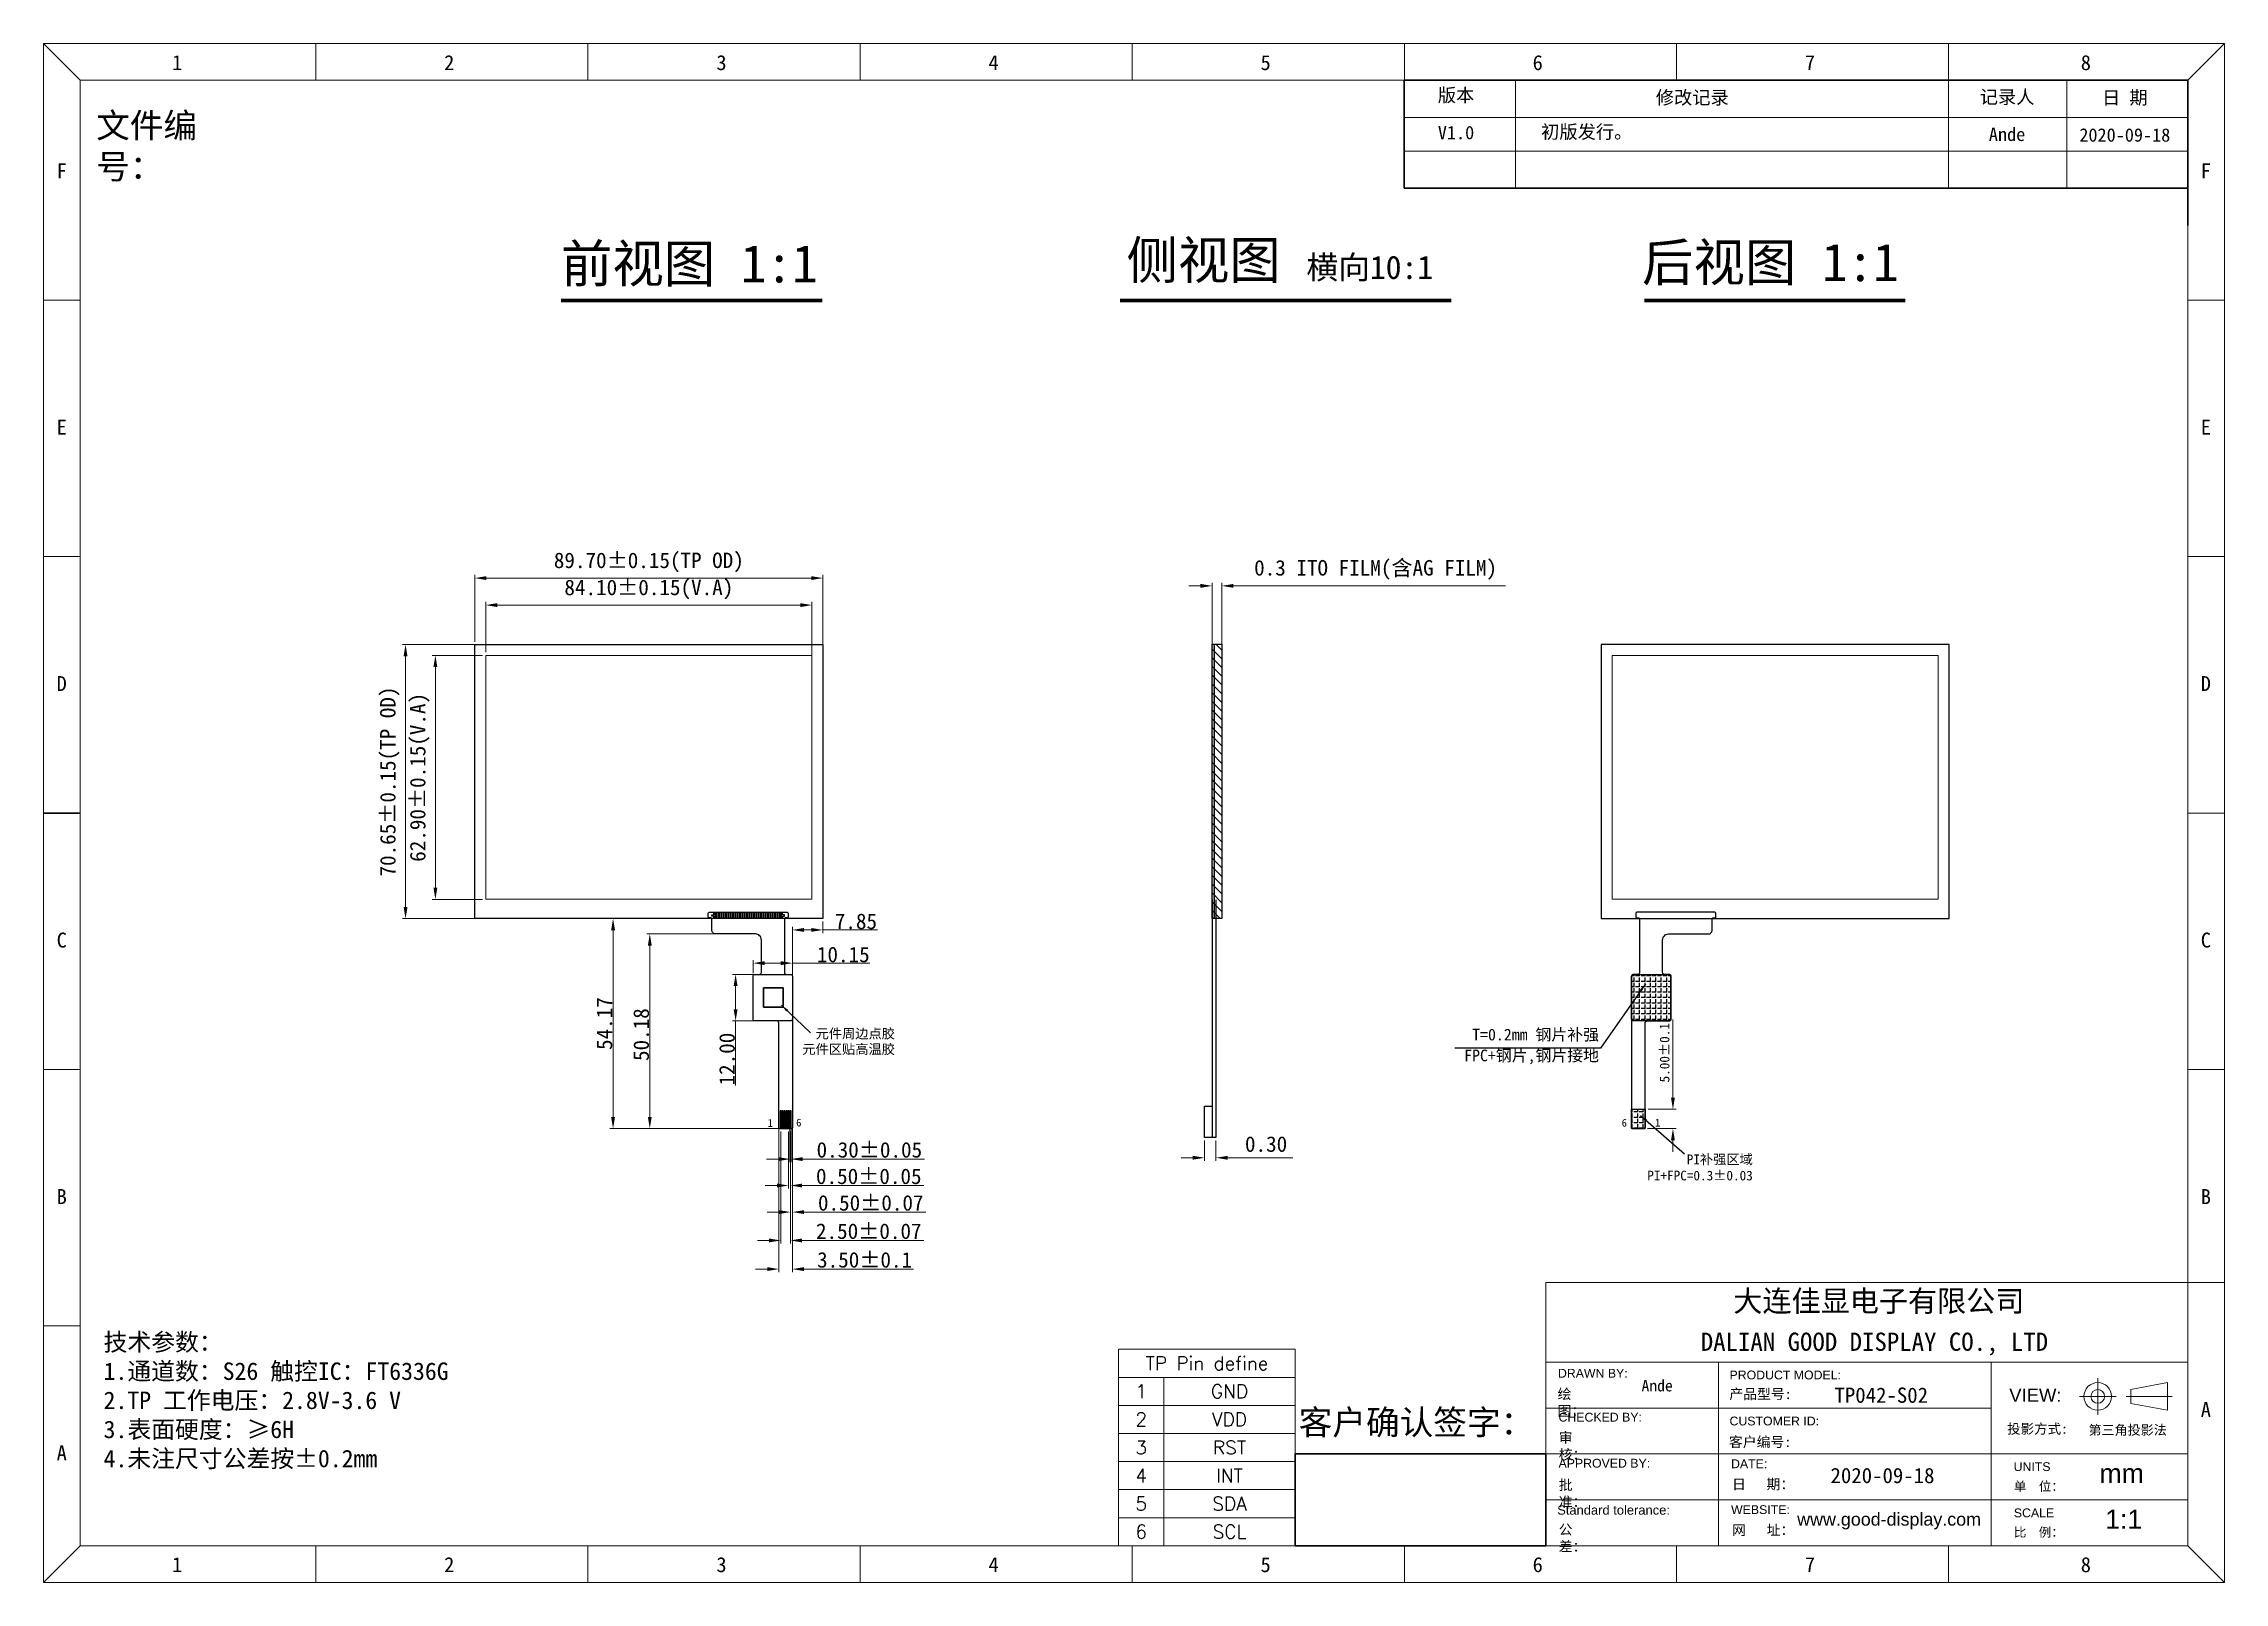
# Model space of a CAD drawing. Header units: millimetres. Extents: x 0 to 12024, y -5479 to 598.
# Drawn here: x 11462 to 12024, y -5479 to -5082 of the extents above; entities outside this region: 4.
import ezdxf
from ezdxf.enums import TextEntityAlignment as Align

# ---------------------------------------------------------------- set-up
doc = ezdxf.new("R2010")
doc.units = ezdxf.units.MM
for name, color, linetype, lineweight in [('1', 7, 'Continuous', 9), ('Sundenal', 4, 'Continuous', 20), ('文字', 2, 'Continuous', 20)]:
    doc.layers.add(name, color=color, linetype=linetype, lineweight=lineweight)
for name, color, linetype in [('COVERLENS', 2, 'Continuous'), ('DIM', 7, 'Continuous'), ('FPC', 5, 'Continuous'), ('ITO FILM', 123, 'Continuous'), ('SENSOR', 3, 'Continuous'), ('背胶', 6, 'Continuous')]:
    doc.layers.add(name, color=color, linetype=linetype)
doc.styles.add('_txtstyle_1.50_0_0', font='simsun.ttc', dxfattribs={"height": 1.5})
doc.styles.add('SimSun_txtstyle_2.50_0_0', font='', dxfattribs={"height": 2.5})
doc.styles.get("Standard").update_dxf_attribs({"font": 'isocp2.shx', "bigfont": 'extfont2.shx'})
doc.styles.add('STYLE1', font='arial.ttf')
doc.styles.add('YW-RD', font='romans.shx', dxfattribs={"bigfont": 'chineset.shx'})
doc.styles.add('宋体', font='')
doc.styles.get('SimSun_txtstyle_2.50_0_0').set_extended_font_data('SimSun')
doc.styles.get('宋体').set_extended_font_data('SimSun')
doc.dimstyles.new('Sundenal', dxfattribs={"dimtxt": 3.5, "dimasz": 2, "dimexe": 1.5, "dimexo": 0.5, "dimtad": 1, "dimdsep": 46, "dimtxsty": 'Standard', "dimcen": 2.5, "dimadec": 0, "dimazin": 0, "dimtm": 1e-09, "dimtfac": 1, "dimtmove": 0, "dimatfit": 3, "dimfxl": 1, "dimarcsym": 0})
doc.dimstyles.new('Sundenal$0', dxfattribs={"dimtxt": 6, "dimasz": 3, "dimexe": 0.8, "dimexo": 0.8, "dimgap": 0.2, "dimtad": 1, "dimzin": 1, "dimdsep": 46, "dimtxsty": '宋体', "dimcen": 2.5, "dimadec": 0, "dimazin": 0, "dimtfac": 1, "dimtofl": 0, "dimtmove": 0, "dimatfit": 3, "dimfxl": 0.8, "dimtolj": 1, "dimlwd": 13, "dimlwe": 13, "dimarcsym": 0})

msp = doc.modelspace()

# ---------------------------------------------------------------- texts
at = {"insert": (245.141, 598.259), "char_height": 3, "attachment_point": 1}
msp.add_mtext('\\A1;', dxfattribs=at)
at = {"color": 3, "insert": (2441.431, -1482.882), "char_height": 5, "attachment_point": 1}
msp.add_mtext('\\A1;', dxfattribs=at)
at = {"color": 1, "insert": (2324.691, -1529.782), "char_height": 5, "attachment_point": 9}
msp.add_mtext('\\A1;', dxfattribs=at)
at = {"layer": '1', "attachment_point": 5, "style": 'YW-RD'}
for s, insert, char_height, width in [('TP Pin define', (11762.151, -5422.081), 3.4992, 45.51977), ('1', (11745.223, -5429.318), 3.499, 11.664), ('1', (11745.223, -5429.318), 3.499, 11.664), ('{\\Fromans,chineset|c134;GND}', (11767.983, -5429.318), 3.4992, 33.85577), ('2', (11745.223, -5436.556), 3.499, 11.664), ('{\\Fromans,chineset|c134;VDD}', (11767.983, -5436.556), 3.4992, 33.85577), ('3', (11745.223, -5443.794), 3.499, 11.664), ('RST', (11767.983, -5443.794), 3.4992, 33.85577), ('4', (11745.223, -5451.031), 3.499, 11.664), ('INT', (11767.983, -5451.031), 3.4992, 33.85577), ('5', (11745.223, -5458.269), 3.499, 11.664), ('{\\Fromans,chineset|c134;SDA}', (11767.983, -5458.269), 3.4992, 33.85577), ('6', (11745.223, -5465.507), 3.499, 11.664), ('{\\Fromans,chineset|c134;SCL}', (11767.983, -5465.507), 3.4992, 33.85577)]:
    msp.add_mtext(s, dxfattribs=dict(at, insert=insert, char_height=char_height, width=width))
at = {"layer": 'DIM', "lineweight": 30, "ltscale": 0.2, "attachment_point": 1, "style": '宋体'}
for s, insert, char_height, width in [('侧视图 {\\H0.6177x;横向10:1}', (11741.442, -5132.773), 9.71269, 83.73536), ('后视图 1:1', (11874.322, -5133.329), 9.7127, 67.86026), ('前视图 1:1', (11595.662, -5133.672), 9.7127, 67.36773)]:
    msp.add_mtext(s, dxfattribs=dict(at, insert=insert, char_height=char_height, width=width))
at = {"layer": 'DIM', "char_height": 2.5, "width": 42.98019, "attachment_point": 3}
for s, insert in [('{\\fSimSun|b0|i0|c134|p2;元件区贴高温胶}', (11681.746, -5339.822)), ('{\\fSimSun|b0|i0|c134|p2;元件周边点胶}', (11681.746, -5335.812)), ('{\\fSimSun|b0|i0|c134|p2;PI补强区域}', (11902.867, -5368.238)), ('{\\fSimSun|b0|i0|c134|p2;PI+FPC=0.3%%P0.03}', (11902.867, -5372.415))]:
    msp.add_mtext(s, dxfattribs=dict(at, insert=insert))
at = {"layer": 'DIM', "lineweight": 30, "style": '宋体'}
for s, insert, char_height, width, attachment_point in [('T=0.2mm 钢片补强', (11863.221, -5335.818), 3, 75.16372, 3), ('FPC+钢片,钢片接地', (11863.221, -5341.201), 3, 75.16372, 3), ('1', (11650.309, -5361.111), 2, 0.9305, 9), ('6', (11657.641, -5361.039), 2, 0.9305, 9), ('6', (11869.069, -5361.111), 2, 0.9305, 7), ('1', (11877.692, -5361.039), 2, 0.9305, 7)]:
    msp.add_mtext(s, dxfattribs=dict(at, insert=insert, char_height=char_height, width=width, attachment_point=attachment_point))
at = {"layer": 'Sundenal', "color": 4, "true_color": 0x00ffff, "style": '宋体'}
msp.add_text('DALIAN GOOD DISPLAY CO., LTD', height=4.7, dxfattribs=at).set_placement((11889.457, -5416.515), align=Align.MIDDLE_LEFT)
at = {"layer": 'Sundenal', "color": 4, "true_color": 0x00ffff}
for s, insert, char_height, width, attachment_point, style in [('大连佳显电子有限公司', (11897.853, -5403.262), 5.5, 110.03176, 1, 'SimSun_txtstyle_2.50_0_0'), ('{\\fArial|b0|i0|c0|p34;www.good-display.com}', (11937.996, -5460.634), 3.3, 15.27587, 2, '_txtstyle_1.50_0_0')]:
    msp.add_mtext(s, dxfattribs=dict(at, insert=insert, char_height=char_height, width=width, attachment_point=attachment_point, style=style))
at = {"layer": '文字', "style": '宋体'}
for s, insert, char_height, width, attachment_point in [('版本', (11821.676, -5093.373), 3.4474, 11.17769, 1), ('修改记录', (11877.862, -5093.972), 3.4474, 22.11561, 1), ('记录人', (11968.412, -5093.823), 3.4474, 16.70182, 2), ('日 期', (11998.755, -5093.996), 3.4474, 15.23282, 2), ('V1.0', (11821.676, -5103.017), 3.4474, 11.17769, 1), ('初版发行。', (11848.308, -5102.821), 3.4474, 100.08762, 1), ('Ande', (11968.4, -5103.467), 3.4474, 16.70182, 2), ('2020-09-18', (11998.755, -5103.639), 3.4474, 26.90843, 2), ('TP042-S02', (11935.976, -5430.325), 3.9398, 34.4736, 5), ('2020-09-18', (11936.296, -5451.04), 3.9398, 34.4736, 5)]:
    msp.add_mtext(s, dxfattribs=dict(at, insert=insert, char_height=char_height, width=width, attachment_point=attachment_point))
at = {"layer": '文字', "color": 0, "char_height": 6.3563, "style": '宋体'}
for s, insert, width, attachment_point in [('文件编号：', (11475.862, -5099.731), 40.57469, 1), ('客户确认签字：', (11816.166, -5441.213), 68.85707, 8)]:
    msp.add_mtext(s, dxfattribs=dict(at, insert=insert, width=width, attachment_point=attachment_point))
at = {"layer": '文字', "color": 7, "insert": (11477.763, -5414.355), "char_height": 4.5031, "width": 213.66917, "attachment_point": 1, "style": '宋体'}
msp.add_mtext('{\\fSimSun|b0|i0|c134|p54;技术参数}：\\P1.通道数：S26 触控IC：FT6336G\\P2.TP 工作电压：2.8V-3.6 V \\P3.表面硬度：≥6H\\P4.未注尺寸公差按±0.2mm', dxfattribs=at)
at = {"layer": '文字', "ltscale": 0.5, "insert": (11878.206, -5426.37), "char_height": 2.95488, "width": 14.7744, "attachment_point": 2, "style": '宋体'}
msp.add_mtext('{\\fSimSun|b0|i0|c134|p54;Ande}', dxfattribs=at)

# ---------------------------------------------------------------- blocks, each defined once
blk = doc.blocks.new('sundenal')
at = {"layer": 'Sundenal', "color": 4}
for p, q in [((-856.5, 786.5), (-856.5, 805.7)), ((-429.2, 786.5), (-429.2, 805.7))]:
    blk.add_line(p, q, dxfattribs=at)
at = {"layer": 'Sundenal', "color": 4, "lineweight": 30}
blk.add_line((-1122.2, 402.8), (-1141.4, 402.8), dxfattribs=at)
at = {"layer": 'Sundenal', "ltscale": 0.2}
blk.add_line((-19.2, 19.2), (0, 0), dxfattribs=at)
at = {"layer": 'Sundenal', "color": 4}
for points in [[(-1122.2, 786.5), (-1141.4, 805.7)], [(-999, 805.7), (-999, 786.5)], [(-714.1, 805.7), (-714.1, 786.5)], [(-571.7, 805.7), (-571.7, 786.5)], [(-286.8, 805.7), (-286.8, 786.5)], [(-144.4, 805.7), (-144.4, 786.5)], [(-19.2, 786.5), (0, 805.7)], [(-1141.4, 671.4), (-1122.2, 671.4)], [(-19.2, 671.4), (0, 671.4)], [(-1141.4, 537.1), (-1122.2, 537.1)], [(-19.2, 537.1), (0, 537.1)], [(-19.2, 402.8), (0, 402.8)], [(-1141.4, 268.6), (-1122.2, 268.6)], [(-19.2, 268.6), (0, 268.6)], [(-19.2, 157), (0, 157)], [(-1141.4, 134.3), (-1122.2, 134.3)], [(-19.2, 115.3), (-202.5, 115.3), (-355.2, 115.3)], [(-264.7, 115.3), (-264.7, 19.2)], [(-355.2, 91.3), (-202.5, 91.3), (-122, 91.3)], [(-19.2, 43.2), (-202.5, 43.2), (-355.2, 43.2)], [(-1122.2, 19.2), (-1141.4, 0)], [(-999, 19.2), (-999, 0)], [(-856.5, 19.2), (-856.5, 0)], [(-714.1, 19.2), (-714.1, 0)], [(-571.7, 19.2), (-571.7, 0)], [(-429.2, 19.2), (-429.2, 0)], [(-286.8, 19.2), (-286.8, 0)], [(-144.4, 19.2), (-144.4, 0)]]:
    blk.add_lwpolyline(points, dxfattribs=at)
blk.add_lwpolyline([(-1141.4, 0), (0, 0), (0, 805.7), (-1141.4, 805.7)], close=True, dxfattribs=at)
at = {"layer": 'Sundenal', "ltscale": 0.2}
for points in [[(-19.2, 786.5), (-1122.2, 786.5), (-1122.2, 19.2), (-19.2, 19.2)], [(-19.2, 157), (-355.2, 157), (-355.2, 19.2), (-19.2, 19.2)]]:
    blk.add_lwpolyline(points, close=True, dxfattribs=at)
at = {"layer": 'Sundenal', "color": 4, "ltscale": 0.5}
for points in [[(-122, 115.3), (-122, 43.2), (-122, 19.2)], [(-66.3, 87.7), (-66.3, 107)], [(-75.9, 97.4), (-56.7, 97.4)], [(-27.4, 97.4), (-51.4, 97.4)], [(-355.2, 67.3), (-202.5, 67.3), (-91.9, 67.3), (-19.2, 67.3)]]:
    blk.add_lwpolyline(points, dxfattribs=at)
blk.add_lwpolyline([(-29.8, 104.6), (-29.8, 90.1), (-49, 93.7), (-49, 101)], close=True, dxfattribs=at)
for radius in [7.21, 3.61]:
    blk.add_circle((-66.3, 97.4), radius, dxfattribs=at)
at = {"layer": 'Sundenal', "color": 4, "style": '宋体'}
for s, p in [('1', (-1071.5, 795.7)), ('2', (-929.1, 795.7)), ('3', (-786.6, 795.7)), ('4', (-644.2, 795.7)), ('5', (-501.8, 795.7)), ('6', (-359.4, 795.7)), ('7', (-216.9, 795.7)), ('8', (-72.5, 795.7)), ('F', (-1131.9, 739.1)), ('F', (-9.7, 739.1)), ('E', (-1131.9, 604.9)), ('E', (-9.7, 604.9)), ('D', (-1131.9, 470.6)), ('D', (-9.7, 470.6)), ('C', (-1131.9, 336.3)), ('C', (-9.7, 336.3)), ('B', (-1131.9, 202)), ('B', (-9.7, 202)), ('A', (-9.7, 90.5)), ('A', (-1131.9, 67.8)), ('1', (-1071.5, 9.3)), ('2', (-929.1, 9.3)), ('3', (-786.6, 9.3)), ('4', (-644.2, 9.3)), ('5', (-501.8, 9.3)), ('6', (-359.4, 9.3)), ('7', (-216.9, 9.3)), ('8', (-72.5, 9.3))]:
    blk.add_text(s, height=7.85, dxfattribs=at).set_placement(p, align=Align.MIDDLE_CENTER)
at = {"layer": 'Sundenal', "color": 4, "ltscale": 0.5, "style": 'STYLE1'}
for s, height, p in [('DRAWN BY:', 4.61, (-348.8, 109.5)), ('VIEW:', 6.91, (-112.6, 98))]:
    blk.add_text(s, height=height, dxfattribs=at).set_placement(p, align=Align.MIDDLE_LEFT)
at = {"layer": 'Sundenal', "color": 4, "style": 'STYLE1'}
for s, p in [('PRODUCT MODEL:', (-259, 108.6)), ('CHECKED BY:', (-348.5, 86.5)), ('CUSTOMER ID:', (-259, 84.5)), ('APPROVED BY:', (-348.5, 62.4))]:
    blk.add_text(s, height=4.61, dxfattribs=at).set_placement(p, align=Align.MIDDLE_LEFT)
for s, p in [('DATE:', (-258.2, 59.8)), ('WEBSITE:', (-258.2, 35.8))]:
    blk.add_text(s, height=4.61, dxfattribs=at).set_placement(p)
at = {"layer": 'Sundenal', "color": 4, "ltscale": 0.5, "style": 'STYLE1'}
for s, p in [('UNITS', (-110.3, 58.3)), ('SCALE', (-110.2, 34.1))]:
    blk.add_text(s, height=4.61, dxfattribs=at).set_placement(p)
at = {"layer": 'Sundenal', "color": 4, "ltscale": 0.5, "attachment_point": 1, "style": 'STYLE1'}
for s, insert, char_height, width in [('{\\fSimSun|b0|i0|c134|p54;绘   图：}', (-349, 101.3), 5.314, 29.675), ('{\\fNSimSun|b0|i0|c134|p49;投影方式:}', (-113.7, 83), 5.178, 35.331), ('{\\fSimSun|b0|i0|c134|p54;审   核：}', (-348.4, 78.5), 5.314, 30.373), ('{\\fArial|b0|i0|c0|p32;mm}', (-65.4, 62.1), 10, 23.139), ('{\\fSimSun|b0|i0|c134|p54;批   准：}', (-348.4, 53.7), 5.314, 30.375), ('{\\fNSimSun|b0|i0|c134|p49;单  位：}', (-110.2, 52.7), 4.794, 26.422), ('1:1', (-62.4, 38.1), 10, 19.29), ('{\\fSimSun|b0|i0|c134|p54;公    差：  }', (-348.4, 30.3), 5.314, 34.087), ('{\\fNSimSun|b0|i0|c134|p49;比  例：}', (-110.2, 28.7), 4.794, 25.483)]:
    blk.add_mtext(s, dxfattribs=dict(at, insert=insert, char_height=char_height, width=width))
at = {"layer": 'Sundenal', "color": 4, "attachment_point": 1, "style": 'STYLE1'}
for s, insert, char_height, width in [('{\\fSimSun|b0|i0|c134|p54;产品型号:}', (-259.1, 101.3), 5.314, 36.723), ('{\\fSimSun|b0|i0|c134|p54;客户编号:}', (-259.3, 76.2), 5.314, 34.416), ('{\\fSimSun|b0|i0|c134|p54;日   期：}', (-257.7, 54.1), 5.314, 35.853), ('{\\fArial|b0|i0|c0|p34;Standard tolerance: }', (-349.2, 40.3), 4.84, 61.068), ('{\\fSimSun|b0|i0|c134|p54;网   址：}', (-257.7, 30.1), 5.314, 35.853)]:
    blk.add_mtext(s, dxfattribs=dict(at, insert=insert, char_height=char_height, width=width))
at = {"layer": 'Sundenal', "color": 4, "lineweight": 30, "insert": (-71.1, 82.3), "char_height": 5, "width": 45.19, "attachment_point": 1, "style": '宋体'}
blk.add_mtext('第三角投影法', dxfattribs=at)
blk = doc.blocks.new('*D2')
at = {"layer": 'Defpoints', "color": 0, "transparency": 16777216}
for p in [(11663.16, -5219.61), (11573.46, -5236.82), (11663.16, -5238.52)]:
    blk.add_point(p, dxfattribs=at)
at = {"layer": 'DIM', "color": 0, "lineweight": 13, "transparency": 16777216}
for p, q in [((11573.46, -5236.02), (11573.46, -5218.81)), ((11576.46, -5219.61), (11660.16, -5219.61)), ((11663.16, -5237.72), (11663.16, -5218.81))]:
    blk.add_line(p, q, dxfattribs=at)
at = {"layer": 'DIM', "color": 0, "transparency": 16777216}
for points in [[(11576.46, -5219.11), (11576.46, -5220.11), (11573.46, -5219.61)], [(11660.16, -5219.11), (11660.16, -5220.11), (11663.16, -5219.61)]]:
    blk.add_solid(points, dxfattribs=at)
at = {"layer": 'DIM', "color": 0, "lineweight": 30, "transparency": 16777216, "insert": (11618.31, -5215.57), "char_height": 4, "attachment_point": 5, "style": '宋体'}
blk.add_mtext('\\A1;89.70±0.15(TP OD)', dxfattribs=at)
blk = doc.blocks.new('*D9')
at = {"layer": 'Defpoints', "color": 0, "transparency": 16777216}
for p in [(11555.6, -5236.75), (11574.31, -5236.75), (11574.54, -5307.4)]:
    blk.add_point(p, dxfattribs=at)
at = {"layer": 'DIM', "color": 0, "lineweight": 13, "transparency": 16777216}
for p, q in [((11573.51, -5236.75), (11554.8, -5236.75)), ((11555.6, -5304.4), (11555.6, -5239.75)), ((11573.74, -5307.4), (11554.8, -5307.4))]:
    blk.add_line(p, q, dxfattribs=at)
at = {"layer": 'DIM', "color": 0, "transparency": 16777216}
for points in [[(11555.1, -5239.75), (11556.1, -5239.75), (11555.6, -5236.75)], [(11555.1, -5304.4), (11556.1, -5304.4), (11555.6, -5307.4)]]:
    blk.add_solid(points, dxfattribs=at)
at = {"layer": 'DIM', "color": 0, "lineweight": 30, "transparency": 16777216, "insert": (11551.56, -5272.07), "char_height": 4, "attachment_point": 5, "rotation": 90, "style": '宋体'}
blk.add_mtext('\\A1;70.65±0.15(TP OD)', dxfattribs=at)
blk = doc.blocks.new('*D17')
at = {"layer": 'Defpoints', "color": 0, "transparency": 16777216}
for p in [(11766, -5221.62), (11763.5, -5240.97), (11766, -5239.33)]:
    blk.add_point(p, dxfattribs=at)
at = {"layer": 'DIM', "color": 0, "lineweight": 13, "transparency": 16777216}
for p, q in [((11760.5, -5221.62), (11757.5, -5221.62)), ((11763.5, -5240.17), (11763.5, -5220.82)), ((11766, -5238.53), (11766, -5220.82)), ((11769, -5221.62), (11839.09, -5221.62))]:
    blk.add_line(p, q, dxfattribs=at)
at = {"layer": 'DIM', "color": 0, "transparency": 16777216}
for points in [[(11760.5, -5221.12), (11760.5, -5222.12), (11763.5, -5221.62)], [(11769, -5221.12), (11769, -5222.12), (11766, -5221.62)]]:
    blk.add_solid(points, dxfattribs=at)
at = {"layer": 'DIM', "color": 0, "lineweight": 30, "transparency": 16777216, "insert": (11805.63, -5217.5), "char_height": 4, "attachment_point": 5, "style": '宋体'}
blk.add_mtext('\\A1;0.3 ITO FILM(含AG FILM)', dxfattribs=at)
blk = doc.blocks.new('*D21')
at = {"layer": 'Defpoints', "color": 0, "ltscale": 0.2, "transparency": 16777216}
for p in [(11761.5, -5363.82), (11764.5, -5363.82), (11764.5, -5369.08)]:
    blk.add_point(p, dxfattribs=at)
at = {"layer": '背胶', "color": 0, "lineweight": 13, "ltscale": 0.2, "transparency": 16777216}
for p, q in [((11761.5, -5364.62), (11761.5, -5369.88)), ((11764.5, -5364.62), (11764.5, -5369.88)), ((11758.5, -5369.08), (11755.5, -5369.08)), ((11767.5, -5369.08), (11784.32, -5369.08))]:
    blk.add_line(p, q, dxfattribs=at)
at = {"layer": '背胶', "color": 0, "ltscale": 0.2, "transparency": 16777216}
for points in [[(11758.5, -5368.58), (11758.5, -5369.58), (11761.5, -5369.08)], [(11767.5, -5368.58), (11767.5, -5369.58), (11764.5, -5369.08)]]:
    blk.add_solid(points, dxfattribs=at)
at = {"layer": '背胶', "color": 0, "ltscale": 0.2, "transparency": 16777216, "insert": (11777.41, -5365.58), "char_height": 4, "attachment_point": 5, "style": '宋体'}
blk.add_mtext('\\A1;0.30', dxfattribs=at)
blk = doc.blocks.new('*D22')
at = {"layer": 'Defpoints', "color": 0, "ltscale": 0.2, "transparency": 16777216}
for p in [(11654.66, -5360.09), (11654.96, -5360.09), (11654.96, -5369.43)]:
    blk.add_point(p, dxfattribs=at)
at = {"layer": 'DIM', "color": 0, "lineweight": 13, "ltscale": 0.2, "transparency": 16777216}
for p, q in [((11654.66, -5360.89), (11654.66, -5370.23)), ((11654.96, -5360.89), (11654.96, -5370.23)), ((11651.66, -5369.43), (11648.66, -5369.43)), ((11657.96, -5369.43), (11689.33, -5369.43))]:
    blk.add_line(p, q, dxfattribs=at)
at = {"layer": 'DIM', "color": 0, "ltscale": 0.2, "transparency": 16777216}
for points in [[(11651.66, -5368.93), (11651.66, -5369.93), (11654.66, -5369.43)], [(11657.96, -5368.93), (11657.96, -5369.93), (11654.96, -5369.43)]]:
    blk.add_solid(points, dxfattribs=at)
at = {"layer": 'DIM', "color": 0, "ltscale": 0.2, "transparency": 16777216, "insert": (11675.15, -5367.07), "char_height": 4, "attachment_point": 5, "style": '宋体'}
blk.add_mtext('\\A1;0.30%%P0.05', dxfattribs=at)
blk = doc.blocks.new('*D23')
at = {"layer": 'Defpoints', "color": 0, "ltscale": 0.2, "transparency": 16777216}
for p in [(11654.31, -5361.47), (11654.81, -5361.47), (11654.81, -5376.24)]:
    blk.add_point(p, dxfattribs=at)
at = {"layer": 'DIM', "color": 0, "lineweight": 13, "ltscale": 0.2, "transparency": 16777216}
for p, q in [((11654.31, -5362.27), (11654.31, -5377.04)), ((11654.81, -5362.27), (11654.81, -5377.04)), ((11651.31, -5376.24), (11648.31, -5376.24)), ((11657.81, -5376.24), (11689.18, -5376.24))]:
    blk.add_line(p, q, dxfattribs=at)
at = {"layer": 'DIM', "color": 0, "ltscale": 0.2, "transparency": 16777216}
for points in [[(11651.31, -5375.74), (11651.31, -5376.74), (11654.31, -5376.24)], [(11657.81, -5375.74), (11657.81, -5376.74), (11654.81, -5376.24)]]:
    blk.add_solid(points, dxfattribs=at)
at = {"layer": 'DIM', "color": 0, "ltscale": 0.2, "transparency": 16777216, "insert": (11675, -5373.89), "char_height": 4, "attachment_point": 5, "style": '宋体'}
blk.add_mtext('\\A1;0.50%%P0.05', dxfattribs=at)
blk = doc.blocks.new('*D24')
at = {"layer": 'Defpoints', "color": 0, "ltscale": 0.2, "transparency": 16777216}
for p in [(11652.31, -5361.47), (11654.81, -5361.47), (11654.81, -5390.4)]:
    blk.add_point(p, dxfattribs=at)
at = {"layer": 'DIM', "color": 0, "lineweight": 13, "ltscale": 0.2, "transparency": 16777216}
for p, q in [((11652.31, -5362.27), (11652.31, -5391.2)), ((11654.81, -5362.27), (11654.81, -5391.2)), ((11649.31, -5390.4), (11646.31, -5390.4)), ((11657.81, -5390.4), (11689.18, -5390.4))]:
    blk.add_line(p, q, dxfattribs=at)
at = {"layer": 'DIM', "color": 0, "ltscale": 0.2, "transparency": 16777216}
for points in [[(11649.31, -5389.9), (11649.31, -5390.9), (11652.31, -5390.4)], [(11657.81, -5389.9), (11657.81, -5390.9), (11654.81, -5390.4)]]:
    blk.add_solid(points, dxfattribs=at)
at = {"layer": 'DIM', "color": 0, "ltscale": 0.2, "transparency": 16777216, "insert": (11675, -5388.04), "char_height": 4, "attachment_point": 5, "style": '宋体'}
blk.add_mtext('\\A1;2.50%%P0.07', dxfattribs=at)
blk = doc.blocks.new('*D25')
at = {"layer": 'Defpoints', "color": 0, "ltscale": 0.2, "transparency": 16777216}
for p in [(11654.81, -5361.47), (11655.31, -5361.01), (11655.31, -5383.09)]:
    blk.add_point(p, dxfattribs=at)
at = {"layer": 'DIM', "color": 0, "lineweight": 13, "ltscale": 0.2, "transparency": 16777216}
for p, q in [((11654.81, -5362.27), (11654.81, -5383.89)), ((11655.31, -5361.81), (11655.31, -5383.89)), ((11651.81, -5383.09), (11648.81, -5383.09)), ((11658.31, -5383.09), (11689.71, -5383.09))]:
    blk.add_line(p, q, dxfattribs=at)
at = {"layer": 'DIM', "color": 0, "ltscale": 0.2, "transparency": 16777216}
for points in [[(11651.81, -5382.59), (11651.81, -5383.59), (11654.81, -5383.09)], [(11658.31, -5382.59), (11658.31, -5383.59), (11655.31, -5383.09)]]:
    blk.add_solid(points, dxfattribs=at)
at = {"layer": 'DIM', "color": 0, "ltscale": 0.2, "transparency": 16777216, "insert": (11675.51, -5380.74), "char_height": 4, "attachment_point": 5, "style": '宋体'}
blk.add_mtext('\\A1;0.50%%P0.07', dxfattribs=at)
blk = doc.blocks.new('*D26')
at = {"layer": 'Defpoints', "color": 0, "ltscale": 0.2, "transparency": 16777216}
for p in [(11651.81, -5360.62), (11655.31, -5360.62), (11655.31, -5397.79)]:
    blk.add_point(p, dxfattribs=at)
at = {"layer": 'DIM', "color": 0, "lineweight": 13, "ltscale": 0.2, "transparency": 16777216}
for p, q in [((11651.81, -5361.42), (11651.81, -5398.59)), ((11655.31, -5361.42), (11655.31, -5398.59)), ((11648.81, -5397.79), (11645.81, -5397.79)), ((11658.31, -5397.79), (11686.54, -5397.79))]:
    blk.add_line(p, q, dxfattribs=at)
at = {"layer": 'DIM', "color": 0, "ltscale": 0.2, "transparency": 16777216}
for points in [[(11648.81, -5397.29), (11648.81, -5398.29), (11651.81, -5397.79)], [(11658.31, -5397.29), (11658.31, -5398.29), (11655.31, -5397.79)]]:
    blk.add_solid(points, dxfattribs=at)
at = {"layer": 'DIM', "color": 0, "ltscale": 0.2, "transparency": 16777216, "insert": (11673.92, -5395.43), "char_height": 4, "attachment_point": 5, "style": '宋体'}
blk.add_mtext('\\A1;3.50%%P0.1', dxfattribs=at)
blk = doc.blocks.new('*D27')
at = {"layer": 'Defpoints', "color": 0, "ltscale": 0.2, "transparency": 16777216}
for p in [(11618.56, -5311.38), (11645.81, -5311.38), (11653.92, -5361.57)]:
    blk.add_point(p, dxfattribs=at)
at = {"layer": 'DIM', "color": 0, "lineweight": 13, "ltscale": 0.2, "transparency": 16777216}
for p, q in [((11645.01, -5311.38), (11617.76, -5311.38)), ((11618.56, -5358.57), (11618.56, -5314.38)), ((11653.12, -5361.57), (11617.76, -5361.57))]:
    blk.add_line(p, q, dxfattribs=at)
at = {"layer": 'DIM', "color": 0, "ltscale": 0.2, "transparency": 16777216}
for points in [[(11618.06, -5314.38), (11619.06, -5314.38), (11618.56, -5311.38)], [(11618.06, -5358.57), (11619.06, -5358.57), (11618.56, -5361.57)]]:
    blk.add_solid(points, dxfattribs=at)
at = {"layer": 'DIM', "color": 0, "ltscale": 0.2, "transparency": 16777216, "insert": (11616.36, -5337.33), "char_height": 4, "attachment_point": 5, "rotation": 90, "style": '宋体'}
blk.add_mtext('\\A1;50.18', dxfattribs=at)
blk = doc.blocks.new('*D28')
at = {"layer": 'Defpoints', "color": 0, "ltscale": 0.2, "transparency": 16777216}
for p in [(11875.12, -5356.57), (11882.28, -5356.57), (11874.92, -5361.57)]:
    blk.add_point(p, dxfattribs=at)
at = {"layer": '背胶', "color": 0, "lineweight": 13, "ltscale": 0.2, "transparency": 16777216}
for p, q in [((11882.28, -5353.57), (11882.28, -5333.45)), ((11875.92, -5356.57), (11883.08, -5356.57)), ((11875.72, -5361.57), (11883.08, -5361.57)), ((11882.28, -5364.57), (11882.28, -5367.57))]:
    blk.add_line(p, q, dxfattribs=at)
at = {"layer": '背胶', "color": 0, "ltscale": 0.2, "transparency": 16777216}
for points in [[(11881.78, -5353.57), (11882.78, -5353.57), (11882.28, -5356.57)], [(11881.78, -5364.57), (11882.78, -5364.57), (11882.28, -5361.57)]]:
    blk.add_solid(points, dxfattribs=at)
at = {"layer": '背胶', "color": 0, "ltscale": 0.2, "transparency": 16777216, "insert": (11880.14, -5342.01), "char_height": 2.5, "attachment_point": 5, "rotation": 90, "style": '宋体'}
blk.add_mtext('\\A1;5.00±0.1', dxfattribs=at)
blk = doc.blocks.new('*D29')
at = {"layer": 'Defpoints', "color": 0, "ltscale": 0.2, "transparency": 16777216}
for p in [(11663.16, -5307.4), (11663.16, -5310.34), (11655.31, -5326.06)]:
    blk.add_point(p, dxfattribs=at)
at = {"layer": 'DIM', "color": 0, "lineweight": 13, "ltscale": 0.2, "transparency": 16777216}
for p, q in [((11655.31, -5325.26), (11655.31, -5309.54)), ((11658.31, -5310.34), (11660.16, -5310.34)), ((11663.16, -5308.2), (11663.16, -5311.14)), ((11663.16, -5310.34), (11677.23, -5310.34))]:
    blk.add_line(p, q, dxfattribs=at)
at = {"layer": 'DIM', "color": 0, "ltscale": 0.2, "transparency": 16777216}
for points in [[(11658.31, -5309.84), (11658.31, -5310.84), (11655.31, -5310.34)], [(11660.16, -5309.84), (11660.16, -5310.84), (11663.16, -5310.34)]]:
    blk.add_solid(points, dxfattribs=at)
at = {"layer": 'DIM', "color": 0, "ltscale": 0.2, "transparency": 16777216, "insert": (11671.69, -5308.14), "char_height": 4, "attachment_point": 5, "style": '宋体'}
blk.add_mtext('\\A1;7.85', dxfattribs=at)
blk = doc.blocks.new('*D30')
at = {"layer": 'Defpoints', "color": 0, "ltscale": 0.2, "transparency": 16777216}
for p in [(11645.16, -5322.3), (11655.31, -5318.9), (11655.31, -5323.38)]:
    blk.add_point(p, dxfattribs=at)
at = {"layer": '背胶', "color": 0, "lineweight": 13, "ltscale": 0.2, "transparency": 16777216}
for p, q in [((11645.16, -5321.5), (11645.16, -5318.1)), ((11648.16, -5318.9), (11652.31, -5318.9)), ((11655.31, -5322.58), (11655.31, -5318.1)), ((11655.31, -5318.9), (11675.24, -5318.9))]:
    blk.add_line(p, q, dxfattribs=at)
at = {"layer": '背胶', "color": 0, "ltscale": 0.2, "transparency": 16777216}
for points in [[(11648.16, -5318.4), (11648.16, -5319.4), (11645.16, -5318.9)], [(11652.31, -5318.4), (11652.31, -5319.4), (11655.31, -5318.9)]]:
    blk.add_solid(points, dxfattribs=at)
at = {"layer": '背胶', "color": 0, "ltscale": 0.2, "transparency": 16777216, "insert": (11668.43, -5316.7), "char_height": 4, "attachment_point": 5, "style": '宋体'}
blk.add_mtext('\\A1;10.15', dxfattribs=at)
blk = doc.blocks.new('*D31')
at = {"layer": 'Defpoints', "color": 0, "ltscale": 0.2, "transparency": 16777216}
for p in [(11654.81, -5321.8), (11640.68, -5333.8), (11654.81, -5333.8)]:
    blk.add_point(p, dxfattribs=at)
at = {"layer": '背胶', "color": 0, "lineweight": 13, "ltscale": 0.2, "transparency": 16777216}
for p, q in [((11654.01, -5321.8), (11639.88, -5321.8)), ((11640.68, -5324.8), (11640.68, -5330.8)), ((11654.01, -5333.8), (11639.88, -5333.8)), ((11640.68, -5333.8), (11640.68, -5350.49))]:
    blk.add_line(p, q, dxfattribs=at)
at = {"layer": '背胶', "color": 0, "ltscale": 0.2, "transparency": 16777216}
for points in [[(11640.18, -5324.8), (11641.18, -5324.8), (11640.68, -5321.8)], [(11640.18, -5330.8), (11641.18, -5330.8), (11640.68, -5333.8)]]:
    blk.add_solid(points, dxfattribs=at)
at = {"layer": '背胶', "color": 0, "ltscale": 0.2, "transparency": 16777216, "insert": (11638.48, -5343.64), "char_height": 4, "attachment_point": 5, "rotation": 90, "style": '宋体'}
blk.add_mtext('\\A1;12.00', dxfattribs=at)
blk = doc.blocks.new('*D34')
at = {"layer": 'Defpoints', "color": 0, "transparency": 16777216}
for p in [(11660.36, -5226.58), (11576.26, -5239.55), (11660.36, -5243.03)]:
    blk.add_point(p, dxfattribs=at)
at = {"layer": 'DIM', "color": 0, "lineweight": 13, "transparency": 16777216}
for p, q in [((11576.26, -5238.75), (11576.26, -5225.78)), ((11579.26, -5226.58), (11657.36, -5226.58)), ((11660.36, -5242.23), (11660.36, -5225.78))]:
    blk.add_line(p, q, dxfattribs=at)
at = {"layer": 'DIM', "color": 0, "transparency": 16777216}
for points in [[(11579.26, -5226.08), (11579.26, -5227.08), (11576.26, -5226.58)], [(11657.36, -5226.08), (11657.36, -5227.08), (11660.36, -5226.58)]]:
    blk.add_solid(points, dxfattribs=at)
at = {"layer": 'DIM', "color": 0, "lineweight": 30, "transparency": 16777216, "insert": (11618.31, -5222.55), "char_height": 4, "attachment_point": 5, "style": '宋体'}
blk.add_mtext('\\A1;84.10±0.15(V.A)', dxfattribs=at)
blk = doc.blocks.new('*D35')
at = {"layer": 'Defpoints', "color": 0, "transparency": 16777216}
for p in [(11563.29, -5239.55), (11576.26, -5239.55), (11576.26, -5302.45)]:
    blk.add_point(p, dxfattribs=at)
at = {"layer": 'DIM', "color": 0, "lineweight": 13, "transparency": 16777216}
for p, q in [((11575.46, -5239.55), (11562.49, -5239.55)), ((11563.29, -5299.45), (11563.29, -5242.55)), ((11575.46, -5302.45), (11562.49, -5302.45))]:
    blk.add_line(p, q, dxfattribs=at)
at = {"layer": 'DIM', "color": 0, "transparency": 16777216}
for points in [[(11562.79, -5242.55), (11563.79, -5242.55), (11563.29, -5239.55)], [(11562.79, -5299.45), (11563.79, -5299.45), (11563.29, -5302.45)]]:
    blk.add_solid(points, dxfattribs=at)
at = {"layer": 'DIM', "color": 0, "lineweight": 30, "transparency": 16777216, "insert": (11559.26, -5271), "char_height": 4, "attachment_point": 5, "rotation": 90, "style": '宋体'}
blk.add_mtext('\\A1;62.90±0.15(V.A)', dxfattribs=at)
blk = doc.blocks.new('*D36')
at = {"layer": 'Defpoints', "color": 0, "ltscale": 0.2, "transparency": 16777216}
for p in [(11663.16, -5307.4), (11609.09, -5361.57), (11652.11, -5361.57)]:
    blk.add_point(p, dxfattribs=at)
at = {"layer": '背胶', "color": 0, "lineweight": 13, "ltscale": 0.2, "transparency": 16777216}
for p, q in [((11662.36, -5307.4), (11608.29, -5307.4)), ((11609.09, -5310.4), (11609.09, -5358.57)), ((11651.31, -5361.57), (11608.29, -5361.57))]:
    blk.add_line(p, q, dxfattribs=at)
at = {"layer": '背胶', "color": 0, "ltscale": 0.2, "transparency": 16777216}
for points in [[(11608.59, -5310.4), (11609.59, -5310.4), (11609.09, -5307.4)], [(11608.59, -5358.57), (11609.59, -5358.57), (11609.09, -5361.57)]]:
    blk.add_solid(points, dxfattribs=at)
at = {"layer": '背胶', "color": 0, "ltscale": 0.2, "transparency": 16777216, "insert": (11606.89, -5334.48), "char_height": 4, "attachment_point": 5, "rotation": 90, "style": '宋体'}
blk.add_mtext('\\A1;54.17', dxfattribs=at)

# ---------------------------------------------------------------- dimensions: what is measured, and where the dimension line sits
at = {"layer": 'DIM', "lineweight": 30}
for base, p1, p2, text, override, picture, middle in [((11766, -5221.62), (11763.5, -5240.965), (11766, -5239.328), '0.3 ITO FILM(含AG FILM)', {"dimtxt": 4, "dimgap": 1.5, "dimtol": 1, "dimtp": 0.2, "dimtm": 0.2}, '*D17', (11805.634, -5221.62)), ((11663.161, -5219.607), (11573.461, -5236.817), (11663.161, -5238.518), '<>(TP OD)', {"dimtxt": 4, "dimgap": 1.5, "dimtol": 1, "dimtp": 0.15, "dimtm": 0.15}, '*D2', (11618.311, -5219.607)), ((11660.361, -5226.579), (11576.261, -5239.547), (11660.361, -5243.033), '<>(V.A)', {"dimtxt": 4, "dimgap": 1.5, "dimtol": 1, "dimtp": 0.15, "dimtm": 0.15}, '*D34', (11618.311, -5226.579))]:
    dim = msp.add_linear_dim(base=base, p1=p1, p2=p2, text=text, dimstyle='Sundenal$0', override=override, dxfattribs=at)
    dim.commit()
    dim.dimension.update_dxf_attribs({"geometry": picture, "text_midpoint": middle, "dimtype": 160})
for base, p1, p2, text, picture, middle in [((11555.596, -5236.747), (11574.536, -5307.397), (11574.305, -5236.747), '<>(TP OD)', '*D9', (11555.596, -5272.072)), ((11563.293, -5239.547), (11576.261, -5302.447), (11576.261, -5239.547), '<>(V.A)', '*D35', (11563.293, -5270.997))]:
    dim = msp.add_linear_dim(base=base, p1=p1, p2=p2, angle=90, text=text, dimstyle='Sundenal$0', override={"dimtxt": 4, "dimgap": 1.5, "dimtol": 1, "dimtp": 0.15, "dimtm": 0.15}, dxfattribs=at)
    dim.commit()
    dim.dimension.update_dxf_attribs({"geometry": picture, "text_midpoint": middle, "dimtype": 160})
at = {"layer": 'DIM', "ltscale": 0.2}
dim = msp.add_linear_dim(base=(11663.161, -5310.34), p1=(11655.311, -5326.064), p2=(11663.161, -5307.397), dimstyle='Sundenal$0', override={"dimtxt": 4}, dxfattribs=at)
dim.commit()
dim.dimension.update_dxf_attribs({"geometry": '*D29', "text_midpoint": (11671.694, -5308.14)})
dim = msp.add_linear_dim(base=(11618.561, -5311.385), p1=(11653.919, -5361.568), p2=(11645.811, -5311.385), angle=90, dimstyle='Sundenal$0', override={"dimtxt": 4}, dxfattribs=at)
dim.commit()
dim.dimension.update_dxf_attribs({"geometry": '*D27', "text_midpoint": (11618.561, -5337.332), "dimtype": 160})
for base, p1, p2, text, picture, middle in [((11655.311, -5397.788), (11651.811, -5360.618), (11655.311, -5360.618), '<>%%P0.1', '*D26', (11673.924, -5395.432)), ((11654.807, -5390.401), (11652.307, -5361.468), (11654.807, -5361.468), '<>%%P0.07', '*D24', (11674.996, -5388.044)), ((11654.807, -5376.244), (11654.307, -5361.468), (11654.807, -5361.468), '<>%%P0.05', '*D23', (11674.996, -5373.887)), ((11654.957, -5369.428), (11654.657, -5360.085), (11654.957, -5360.085), '<>%%P0.05', '*D22', (11675.146, -5367.071)), ((11655.311, -5383.093), (11654.807, -5361.468), (11655.311, -5361.012), '<>%%P0.07', '*D25', (11675.511, -5380.737))]:
    dim = msp.add_linear_dim(base=base, p1=p1, p2=p2, angle=180, text=text, dimstyle='Sundenal$0', override={"dimtxt": 4}, dxfattribs=at)
    dim.commit()
    dim.dimension.update_dxf_attribs({"geometry": picture, "text_midpoint": middle})
at = {"layer": '背胶', "color": 0, "ltscale": 0.2}
for base, p1, p2, override, picture, middle in [((11609.093, -5361.568), (11663.161, -5307.397), (11652.111, -5361.568), {"dimtxt": 4}, '*D36', (11606.893, -5334.482)), ((11882.283, -5356.568), (11874.924, -5361.568), (11875.124, -5356.568), {"dimtxt": 2.5, "dimgap": 0.8, "dimtol": 1, "dimlim": 0, "dimtp": 0.1, "dimtm": 0.1}, '*D28', (11880.135, -5342.009))]:
    dim = msp.add_linear_dim(base=base, p1=p1, p2=p2, angle=90, dimstyle='Sundenal$0', override=override, dxfattribs=at)
    dim.commit()
    dim.dimension.update_dxf_attribs({"geometry": picture, "text_midpoint": middle})
dim = msp.add_linear_dim(base=(11655.311, -5318.901), p1=(11645.161, -5322.3), p2=(11655.311, -5323.38), dimstyle='Sundenal$0', override={"dimtxt": 4}, dxfattribs=at)
dim.commit()
dim.dimension.update_dxf_attribs({"geometry": '*D30', "text_midpoint": (11668.428, -5318.901), "dimtype": 160})
dim = msp.add_linear_dim(base=(11640.684, -5333.8), p1=(11654.811, -5321.8), p2=(11654.811, -5333.8), angle=90, dimstyle='Sundenal$0', override={"dimtxt": 4}, dxfattribs=at)
dim.commit()
dim.dimension.update_dxf_attribs({"geometry": '*D31', "text_midpoint": (11640.684, -5343.645), "dimtype": 160})
dim = msp.add_linear_dim(base=(11764.5, -5369.085), p1=(11761.5, -5363.818), p2=(11764.5, -5363.818), dimstyle='Sundenal$0', override={"dimtxt": 4, "dimgap": 1.5, "dimlfac": 0.1}, dxfattribs=at)
dim.commit()
dim.dimension.update_dxf_attribs({"geometry": '*D21', "text_midpoint": (11777.411, -5365.585)})

# ---------------------------------------------------------------- hatches: boundary and pattern name
at = {"layer": 'FPC', "ltscale": 0.2}
h = msp.add_hatch(dxfattribs=at)
h.set_pattern_fill('ANGLE', color=256, scale=0.2, style=0)
h.set_pattern_definition([(180, (23825.0223, -453.6695), (0, 1.397), [1.016, -0.381]), (90, (23825.0223, -453.6695), (1.397, 9e-17), [1.016, -0.381])])
edge = h.paths.add_edge_path()
edge.add_line((11881.274, -5333.8), (11872.124, -5333.8))
edge.add_arc((11872.124, -5333.3), 0.5, 180, 270, ccw=False)
edge.add_line((11871.624, -5333.3), (11871.624, -5322.3))
edge.add_arc((11872.124, -5322.3), 0.5, 90, 180, ccw=False)
edge.add_line((11872.124, -5321.8), (11881.274, -5321.8))
edge.add_arc((11881.274, -5322.3), 0.5, 0, 90, ccw=False)
edge.add_line((11881.774, -5322.3), (11881.774, -5333.3))
edge.add_arc((11881.274, -5333.3), 0.5, -90, 0, ccw=False)
h = msp.add_hatch(dxfattribs=at)
h.set_pattern_fill('ANGLE', color=256, scale=0.2, style=0)
h.set_pattern_definition([(180, (23809.1737, -456.5974), (0, 1.397), [1.016, -0.381]), (90, (23809.1737, -456.5974), (1.397, 9e-17), [1.016, -0.381])])
edge = h.paths.add_edge_path()
edge.add_line((11874.924, -5361.568), (11871.824, -5361.568))
edge.add_arc((11871.824, -5361.368), 0.2, 180, 270, ccw=False)
edge.add_line((11871.624, -5361.368), (11871.624, -5356.568))
edge.add_line((11871.624, -5356.568), (11875.124, -5356.568))
edge.add_line((11875.124, -5356.568), (11875.124, -5361.368))
edge.add_arc((11874.924, -5361.368), 0.2, 270, 360, ccw=False)
at = {"layer": 'ITO FILM'}
msp.add_hatch(color=256, dxfattribs=at).paths.add_polyline_path([(11763.5, -5236.697), (11764, -5236.697), (11764, -5307.347), (11763.5, -5307.347)])
h = msp.add_hatch(dxfattribs=at)
h.set_pattern_fill('ANSI31', color=256, scale=0.5, angle=90, style=0)
h.set_pattern_definition([(135, (9972.9372, -5802.4588), (-1.122532, -1.122532), [])])
h.paths.add_polyline_path([(11763.5, -5236.697), (11766, -5236.697), (11766, -5307.347), (11763.5, -5307.347)])

# ---------------------------------------------------------------- linework, layer by layer
at = {"layer": '1', "color": 1}
for p, q in [((11751.055, -5432.937), (11751.055, -5425.699)), ((11751.055, -5440.175), (11751.055, -5432.937)), ((11751.055, -5447.413), (11751.055, -5440.175)), ((11751.055, -5454.65), (11751.055, -5447.413)), ((11751.055, -5461.888), (11751.055, -5454.65)), ((11751.055, -5469.126), (11751.055, -5461.888))]:
    msp.add_line(p, q, dxfattribs=at)
for points in [[(11739.391, -5418.462), (11739.391, -5425.699), (11784.911, -5425.699), (11784.911, -5418.462)], [(11739.391, -5425.699), (11739.391, -5432.937), (11784.911, -5432.937), (11784.911, -5425.699)], [(11739.391, -5432.937), (11739.391, -5440.175), (11784.911, -5440.175), (11784.911, -5432.937)], [(11739.391, -5440.175), (11739.391, -5447.413), (11784.911, -5447.413), (11784.911, -5440.175)], [(11739.391, -5447.413), (11739.391, -5454.65), (11784.911, -5454.65), (11784.911, -5447.413)], [(11739.391, -5454.65), (11739.391, -5461.888), (11784.911, -5461.888), (11784.911, -5454.65)], [(11739.391, -5461.888), (11739.391, -5469.126), (11784.911, -5469.126), (11784.911, -5461.888)]]:
    msp.add_lwpolyline(points, close=True, dxfattribs=at)
at = {"layer": 'COVERLENS', "color": 2, "linetype": 'Continuous', "lineweight": 0}
for points in [[(11576.261, -5302.447), (11660.361, -5302.447), (11660.361, -5239.547), (11576.261, -5239.547)], [(11950.674, -5302.447), (11866.574, -5302.447), (11866.574, -5239.547), (11950.674, -5239.547)]]:
    msp.add_lwpolyline(points, close=True, dxfattribs=at)
at = {"layer": 'DIM', "lineweight": 30, "ltscale": 0.2, "const_width": 0.971}
for points in [[(11595.668, -5148.053), (11663.029, -5148.053)], [(11739.752, -5148.053), (11825.178, -5148.053)], [(11874.886, -5148.053), (11942.183, -5148.053)]]:
    msp.add_lwpolyline(points, dxfattribs=at)
at = {"layer": 'FPC', "ltscale": 0.2}
for p, q in [((11763.5, -5302.579), (11763.5, -5363.818)), ((11764.5, -5302.579), (11764.5, -5363.818)), ((11761.5, -5355.818), (11763.5, -5355.818)), ((11761.5, -5363.818), (11761.5, -5355.818)), ((11764.5, -5363.818), (11761.5, -5363.818))]:
    msp.add_line(p, q, dxfattribs=at)
for points in [[(11633.561, -5306.097, -0.4142136), (11633.861, -5305.797), (11653.961, -5305.797, -0.4142136), (11654.261, -5306.097), (11654.261, -5306.897, -0.4142136), (11653.961, -5307.197), (11653.561, -5307.197, 0.4142136), (11653.261, -5307.497), (11653.261, -5321.3, 0.4142136), (11653.761, -5321.8), (11654.811, -5321.8, -0.4142136), (11655.311, -5322.3), (11655.311, -5361.368, -0.4142136), (11655.111, -5361.568), (11652.011, -5361.568, -0.4142136), (11651.811, -5361.368), (11651.811, -5334.3, 0.4142136), (11651.311, -5333.8), (11645.661, -5333.8, -0.4142136), (11645.161, -5333.3), (11645.161, -5322.3, -0.4142136), (11645.661, -5321.8), (11646.811, -5321.8, 0.4142136), (11647.311, -5321.3), (11647.311, -5312.885, 0.4142136), (11645.811, -5311.385), (11635.561, -5311.385, -0.4142136), (11634.561, -5310.385), (11634.561, -5307.497, 0.4142136), (11634.261, -5307.197), (11633.861, -5307.197, -0.4142136), (11633.561, -5306.897)], [(11893.374, -5306.097, 0.4142136), (11893.074, -5305.797), (11872.974, -5305.797, 0.4142136), (11872.674, -5306.097), (11872.674, -5306.897, 0.4142136), (11872.974, -5307.197), (11873.374, -5307.197, -0.4142136), (11873.674, -5307.497), (11873.674, -5321.3, -0.4142136), (11873.174, -5321.8), (11872.124, -5321.8, 0.4142136), (11871.624, -5322.3), (11871.624, -5361.368, 0.4142136), (11871.824, -5361.568), (11874.924, -5361.568, 0.4142136), (11875.124, -5361.368), (11875.124, -5334.3, -0.4142136), (11875.624, -5333.8), (11881.274, -5333.8, 0.4142136), (11881.774, -5333.3), (11881.774, -5322.3, 0.4142136), (11881.274, -5321.8), (11880.124, -5321.8, -0.4142136), (11879.624, -5321.3), (11879.624, -5312.885, -0.4142136), (11881.124, -5311.385), (11891.374, -5311.385, 0.4142136), (11892.374, -5310.385), (11892.374, -5307.497, -0.4142136), (11892.674, -5307.197), (11893.074, -5307.197, 0.4142136), (11893.374, -5306.897)], [(11654.811, -5333.8), (11645.661, -5333.8, -0.4142136), (11645.161, -5333.3), (11645.161, -5322.3, -0.4142136), (11645.661, -5321.8), (11654.811, -5321.8, -0.4142136), (11655.311, -5322.3), (11655.311, -5333.3, -0.4142136)], [(11881.274, -5333.8), (11872.124, -5333.8, -0.4142136), (11871.624, -5333.3), (11871.624, -5322.3, -0.4142136), (11872.124, -5321.8), (11881.274, -5321.8, -0.4142136), (11881.774, -5322.3), (11881.774, -5333.3, -0.4142136)], [(11874.924, -5361.568), (11871.824, -5361.568, -0.4142136), (11871.624, -5361.368), (11871.624, -5356.568), (11875.124, -5356.568), (11875.124, -5361.368, -0.4142136)]]:
    msp.add_lwpolyline(points, format="xyb", close=True, dxfattribs=at)
at = {"layer": 'FPC', "color": 0, "lineweight": -3}
for points in [[(11635.061, -5306.747), (11634.561, -5306.747), (11634.561, -5306.447), (11635.061, -5306.447), (11635.061, -5305.997), (11635.361, -5305.997), (11635.361, -5307.197), (11635.061, -5307.197)], [(11652.761, -5306.747), (11653.261, -5306.747), (11653.261, -5306.447), (11652.761, -5306.447), (11652.761, -5305.997), (11652.461, -5305.997), (11652.461, -5307.197), (11652.761, -5307.197)]]:
    msp.add_lwpolyline(points, close=True, dxfattribs=at)
at = {"layer": 'FPC', "color": 4, "lineweight": -3}
for points in [[(11635.661, -5307.197), (11635.961, -5307.197), (11635.961, -5305.997), (11635.661, -5305.997)], [(11636.261, -5307.197), (11636.561, -5307.197), (11636.561, -5305.997), (11636.261, -5305.997)], [(11636.861, -5307.197), (11637.161, -5307.197), (11637.161, -5305.997), (11636.861, -5305.997)], [(11637.461, -5307.197), (11637.761, -5307.197), (11637.761, -5305.997), (11637.461, -5305.997)], [(11638.061, -5307.197), (11638.361, -5307.197), (11638.361, -5305.997), (11638.061, -5305.997)], [(11638.661, -5307.197), (11638.961, -5307.197), (11638.961, -5305.997), (11638.661, -5305.997)], [(11639.261, -5307.197), (11639.561, -5307.197), (11639.561, -5305.997), (11639.261, -5305.997)], [(11639.861, -5307.197), (11640.161, -5307.197), (11640.161, -5305.997), (11639.861, -5305.997)], [(11640.461, -5307.197), (11640.761, -5307.197), (11640.761, -5305.997), (11640.461, -5305.997)], [(11641.061, -5307.197), (11641.361, -5307.197), (11641.361, -5305.997), (11641.061, -5305.997)], [(11641.661, -5307.197), (11641.961, -5307.197), (11641.961, -5305.997), (11641.661, -5305.997)], [(11642.261, -5307.197), (11642.561, -5307.197), (11642.561, -5305.997), (11642.261, -5305.997)], [(11642.861, -5307.197), (11643.161, -5307.197), (11643.161, -5305.997), (11642.861, -5305.997)], [(11643.461, -5307.197), (11643.761, -5307.197), (11643.761, -5305.997), (11643.461, -5305.997)], [(11644.061, -5307.197), (11644.361, -5307.197), (11644.361, -5305.997), (11644.061, -5305.997)], [(11644.661, -5307.197), (11644.961, -5307.197), (11644.961, -5305.997), (11644.661, -5305.997)], [(11645.261, -5307.197), (11645.561, -5307.197), (11645.561, -5305.997), (11645.261, -5305.997)], [(11645.861, -5307.197), (11646.161, -5307.197), (11646.161, -5305.997), (11645.861, -5305.997)], [(11646.461, -5307.197), (11646.761, -5307.197), (11646.761, -5305.997), (11646.461, -5305.997)], [(11647.061, -5307.197), (11647.361, -5307.197), (11647.361, -5305.997), (11647.061, -5305.997)], [(11647.661, -5307.197), (11647.961, -5307.197), (11647.961, -5305.997), (11647.661, -5305.997)], [(11648.261, -5307.197), (11648.561, -5307.197), (11648.561, -5305.997), (11648.261, -5305.997)], [(11648.861, -5307.197), (11649.161, -5307.197), (11649.161, -5305.997), (11648.861, -5305.997)], [(11649.461, -5307.197), (11649.761, -5307.197), (11649.761, -5305.997), (11649.461, -5305.997)], [(11650.061, -5307.197), (11650.361, -5307.197), (11650.361, -5305.997), (11650.061, -5305.997)], [(11650.661, -5307.197), (11650.961, -5307.197), (11650.961, -5305.997), (11650.661, -5305.997)], [(11651.261, -5307.197), (11651.561, -5307.197), (11651.561, -5305.997), (11651.261, -5305.997)], [(11651.861, -5307.197), (11652.161, -5307.197), (11652.161, -5305.997), (11651.861, -5305.997)]]:
    msp.add_lwpolyline(points, close=True, dxfattribs=at)
at = {"layer": 'FPC', "ltscale": 0.2}
for points in [[(11647.892, -5330.232), (11647.892, -5325.278), (11652.964, -5325.278), (11652.964, -5330.232), (11647.892, -5330.232), (11652.964, -5330.232), (11652.964, -5325.278), (11647.892, -5325.278)], [(11652.165, -5356.968), (11652.165, -5361.468), (11652.465, -5361.468), (11652.465, -5356.968)], [(11652.665, -5356.968), (11652.665, -5361.468), (11652.965, -5361.468), (11652.965, -5356.968)], [(11653.165, -5356.968), (11653.165, -5361.468), (11653.465, -5361.468), (11653.465, -5356.968)], [(11653.665, -5356.968), (11653.665, -5361.468), (11653.965, -5361.468), (11653.965, -5356.968)], [(11654.165, -5356.968), (11654.165, -5361.468), (11654.465, -5361.468), (11654.465, -5356.968)], [(11654.665, -5356.968), (11654.665, -5361.468), (11654.965, -5361.468), (11654.965, -5356.968)]]:
    msp.add_lwpolyline(points, close=True, dxfattribs=at)
msp.add_lwpolyline([(11652.111, -5361.568), (11655.011, -5361.568)], dxfattribs=at)
at = {"layer": 'ITO FILM'}
for points in [[(11763.5, -5236.697), (11764, -5236.697), (11764, -5307.347), (11763.5, -5307.347)], [(11763.5, -5236.697), (11766, -5236.697), (11766, -5307.347), (11763.5, -5307.347)]]:
    msp.add_lwpolyline(points, close=True, dxfattribs=at)
at = {"layer": 'SENSOR', "ltscale": 0.2}
for points in [[(11573.461, -5236.747), (11663.161, -5236.747), (11663.161, -5307.397), (11573.461, -5307.397)], [(11953.474, -5236.747), (11863.774, -5236.747), (11863.774, -5307.397), (11953.474, -5307.397)]]:
    msp.add_lwpolyline(points, close=True, dxfattribs=at)
at = {"layer": '文字', "lineweight": 30}
for p, q in [((12014.973, -5091.249), (11813.025, -5091.249)), ((11813.025, -5091.249), (11813.025, -5119.12)), ((12014.973, -5128.702), (12014.973, -5091.249)), ((11813.025, -5119.12), (12014.973, -5119.12))]:
    msp.add_line(p, q, dxfattribs=at)
at = {"layer": '文字'}
for points in [[(11841.689, -5119.12), (11841.689, -5091.188)], [(11953.3, -5119.12), (11953.3, -5091.249)], [(11983.821, -5119.12), (11983.821, -5091.249)], [(11813.025, -5100.892), (12014.973, -5100.892)], [(11813.025, -5109.537), (12014.973, -5109.537)], [(11813.025, -5119.12), (12014.973, -5119.12)]]:
    msp.add_lwpolyline(points, dxfattribs=at)
at = {"layer": '文字', "color": 0, "lineweight": 30}
msp.add_lwpolyline([(11784.911, -5445.451), (11849.48, -5445.451), (11849.48, -5469.126), (11784.911, -5469.126)], close=True, dxfattribs=at)
at = {"layer": '背胶', "ltscale": 0.2}
msp.add_point((0, 0), dxfattribs=at)

# ---------------------------------------------------------------- block references
at = {"layer": 'Sundenal', "xscale": 0.4924799999998868, "yscale": 0.4924799999998868, "zscale": 0.4924799999998868}
msp.add_blockref('sundenal', (12024.42, -5478.573), dxfattribs=at)

msp.set_redraw_order([(e.dxf.handle, doc.entitydb.next_handle()) for e in msp.query("TEXT MTEXT ATTDEF DIMENSION ARC_DIMENSION")])  # texts and dimensions are drawn at this point

# ---------------------------------------------------------------- leaders
at = {"layer": 'DIM', "ltscale": 0.2}
for points, override in [([(11875.184, -5324.258), (11863.618, -5340.815), (11826.088, -5340.815)], {"dimgap": 0.625, "dimtad": 0, "dimfxl": 0.8}), ([(11873.888, -5358.174), (11885.287, -5368.065)], {"dimtad": 0, "dimfxl": 0.8})]:
    msp.add_leader(points, dimstyle='Sundenal', override=override, dxfattribs=at)
at = {"layer": 'DIM'}
msp.add_leader([(11652.506, -5329.763), (11659.995, -5336.851)], dimstyle='Sundenal', override={"dimgap": 0.625, "dimtad": 0, "dimfxl": 0.8}, dxfattribs=at)

doc.saveas('drawing.dxf')
